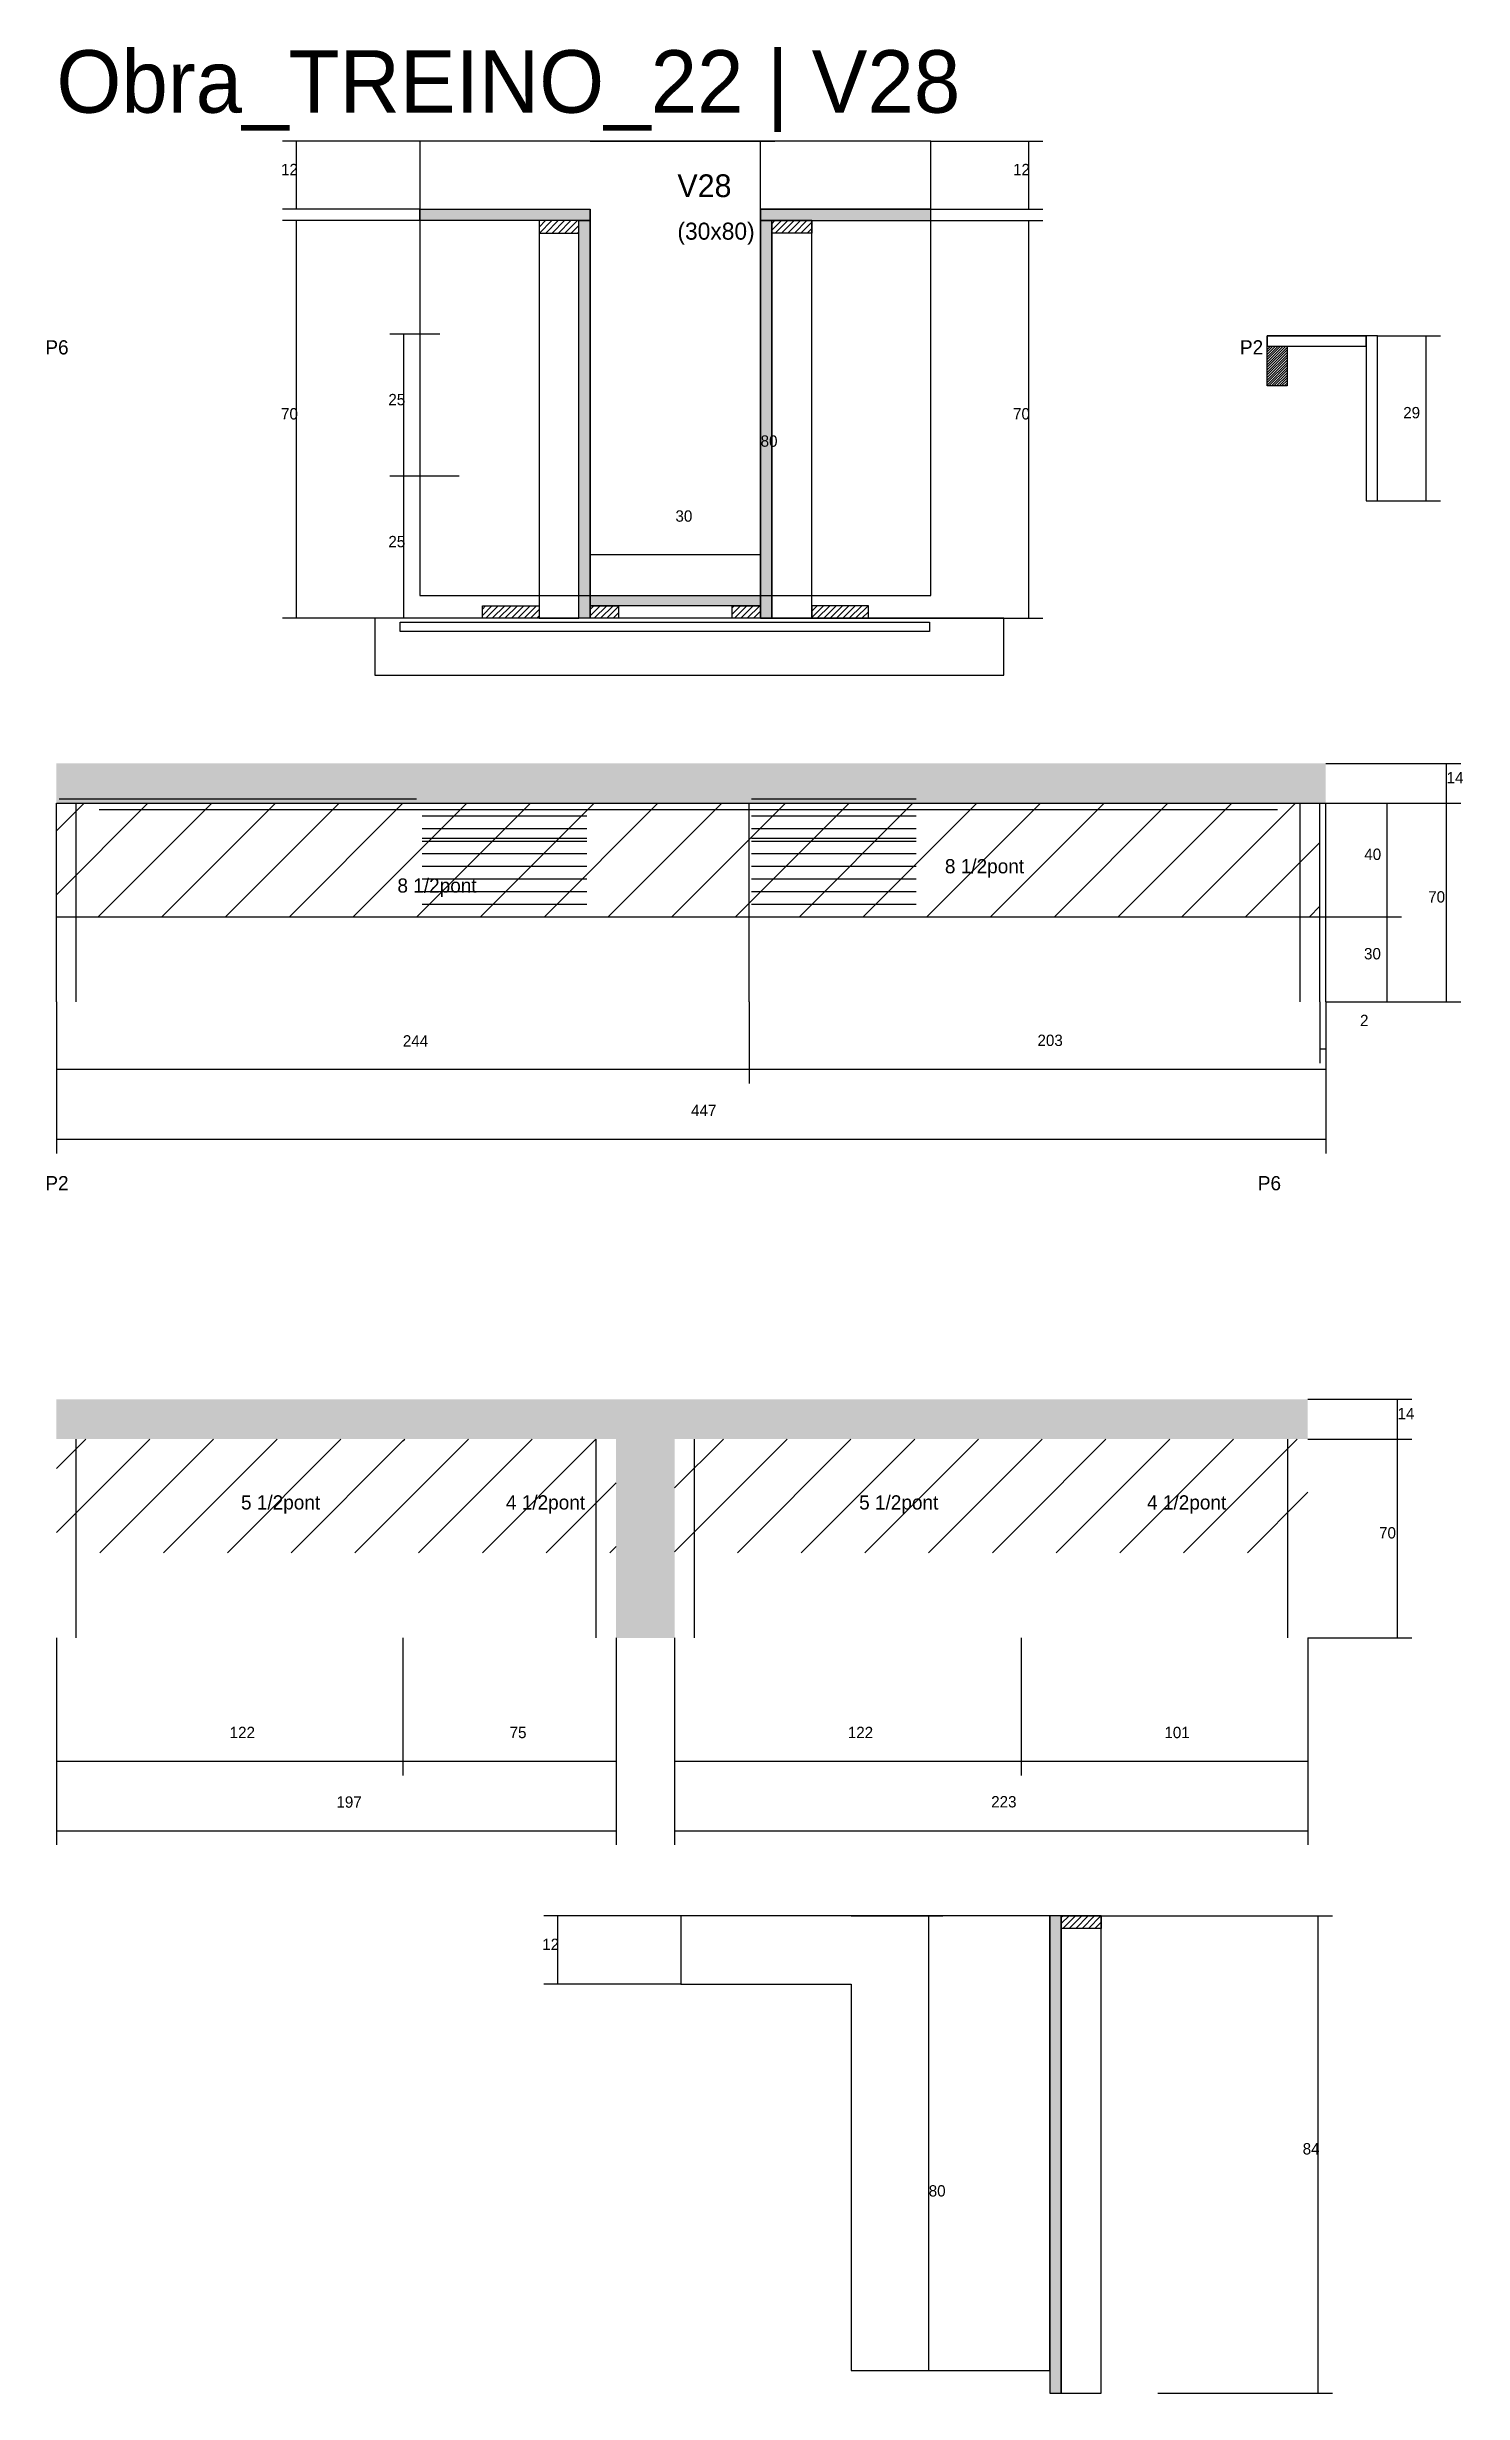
# Model space of a CAD drawing. Header units: metres. Extents: x -41 to 34800, y -36000 to 1848.
# Drawn here: x 14577 to 15075, y -27863 to -27037 of the extents above; entities that cross this region are included whole.
import ezdxf

# ---------------------------------------------------------------- set-up
doc = ezdxf.new("R2010")
doc.units = ezdxf.units.M
for name, color, linetype in [('CONCRETO', 251, 'Continuous'), ('COTA', 4, 'Continuous'), ('Cota Seção (2x)', 4, 'Continuous'), ('Hachura', 253, 'Continuous'), ('LABEL_ID', 3, 'Continuous'), ('Madeira', 126, 'Continuous'), ('NOMENCLATURA', 7, 'Continuous'), ('Painéis', 200, 'Continuous'), ('SARR_2.2x7', 40, 'Continuous'), ('SCO-___-LAJ', 4, 'Continuous'), ('Texto Seção', 7, 'Continuous')]:
    doc.layers.add(name, color=color, linetype=linetype)

msp = doc.modelspace()

# ---------------------------------------------------------------- texts
at = {"layer": 'COTA'}
for s, p in [('12', (14659.1, -27082)), ('12', (14916.9, -27082)), ('25', (14696.9, -27163)), ('70', (14659.1, -27168)), ('70', (14916.9, -27168)), ('25', (14696.9, -27213)), ('40', (15040.6, -27323.1)), ('30', (15040.5, -27358.1)), ('2', (15039.1, -27381.6)), ('244', (14702, -27388.8)), ('203', (14925.5, -27388.6)), ('447', (14803.5, -27413.3)), ('122', (14641, -27632.3)), ('75', (14739.6, -27632.3)), ('122', (14858.7, -27632.3)), ('101', (14970.2, -27632.3)), ('197', (14678.6, -27656.8)), ('223', (14909.2, -27656.7)), ('12', (14751.1, -27706.9)), ('84', (15018.9, -27778.9))]:
    msp.add_text(s, height=4, dxfattribs=at).set_placement(p)
at = {"layer": 'Cota Seção (2x)'}
for s, p in [('29', (15054.3, -27167.6)), ('80', (14828, -27177.6)), ('30', (14798, -27204)), ('14', (15069.6, -27296.1)), ('70', (15063.1, -27338.1)), ('14', (15052.3, -27520)), ('70', (15045.8, -27562)), ('80', (14887.2, -27793.7))]:
    msp.add_text(s, height=4, dxfattribs=at).set_placement(p)
at = {"layer": 'LABEL_ID'}
msp.add_text('Obra_TREINO_22 | V28', height=22, dxfattribs=at).set_placement((14580, -27060))
at = {"layer": 'NOMENCLATURA'}
for s, p in [('P6', (14576.1, -27145.1)), ('P2', (14996.8, -27145.1)), ('8 1/2pont', (14892.9, -27327.8)), ('8 1/2pont', (14700.1, -27334.6)), ('P2', (14576.1, -27439.4)), ('P6', (15003.1, -27439.4)), ('5 1/2pont', (14645, -27551.8)), ('4 1/2pont', (14738.3, -27551.8)), ('5 1/2pont', (14862.7, -27551.8)), ('4 1/2pont', (14964.1, -27551.8))]:
    msp.add_text(s, height=5, dxfattribs=at).set_placement(p)
at = {"layer": 'Texto Seção'}
for s, height, p in [('V28', 8, (14798.7, -27089.7)), ('(30x80)', 6, (14798.7, -27104.7))]:
    msp.add_text(s, height=height, dxfattribs=at).set_placement(p)

# ---------------------------------------------------------------- hatches: boundary and pattern name
at = {"layer": 'COTA'}
h = msp.add_hatch(dxfattribs=at)
h.set_pattern_fill('AR-CONC', scale=0.03)
h.paths.add_polyline_path([(15027, -27303.1), (15027, -27289.1), (14580, -27289.1), (14580, -27303.1)])
h = msp.add_hatch(dxfattribs=at)
h.set_pattern_fill('AR-CONC', scale=0.03)
h.paths.add_polyline_path([(14777.1, -27597), (14797.7, -27597), (14797.7, -27527), (15020.7, -27527), (15020.7, -27513), (14580, -27513), (14580, -27527), (14777.1, -27527)])
at = {"layer": 'Hachura'}
h = msp.add_hatch(color=8, dxfattribs=at)
h.dxf.hatch_style = 1
h.paths.add_polyline_path([(14708, -27098), (14708, -27094), (14708, -27094), (14768, -27094), (14768, -27094), (14768, -27098), (14768, -27098), (14708, -27098)])
h = msp.add_hatch(color=8, dxfattribs=at)
h.dxf.hatch_style = 1
h.paths.add_polyline_path([(14888, -27098), (14888, -27094), (14888, -27094), (14828, -27094), (14828, -27094), (14828, -27098), (14828, -27098), (14888, -27098)])
h = msp.add_hatch(dxfattribs=at)
h.set_pattern_fill('ANSI31', scale=0.5)
h.paths.add_polyline_path([(14750, -27098), (14750, -27102.4), (14750, -27102.4), (14764, -27102.4), (14764, -27102.4), (14764, -27098), (14764, -27098), (14750, -27098)])
h = msp.add_hatch(color=8, dxfattribs=at)
h.dxf.hatch_style = 1
h.paths.add_polyline_path([(14764, -27098), (14768, -27098), (14768, -27098), (14768, -27238), (14768, -27238), (14764, -27238), (14764, -27238), (14764, -27098)])
h = msp.add_hatch(color=8, dxfattribs=at)
h.dxf.hatch_style = 1
h.paths.add_polyline_path([(14832, -27098), (14828, -27098), (14828, -27098), (14828, -27238), (14828, -27238), (14832, -27238), (14832, -27238), (14832, -27098)])
h = msp.add_hatch(dxfattribs=at)
h.set_pattern_fill('ANSI31', scale=0.5)
h.paths.add_polyline_path([(14846, -27098), (14846, -27102.4), (14846, -27102.4), (14832, -27102.4), (14832, -27102.4), (14832, -27098), (14832, -27098), (14846, -27098)])
h = msp.add_hatch(dxfattribs=at)
h.set_pattern_fill('ANSI31', scale=0.5)
h.paths.add_polyline_path([(14730, -27238), (14730, -27233.6), (14730, -27233.6), (14750, -27233.6), (14750, -27233.6), (14750, -27238), (14750, -27238), (14730, -27238)])
h = msp.add_hatch(color=8, dxfattribs=at)
h.dxf.hatch_style = 1
h.paths.add_polyline_path([(14768, -27233.6), (14768, -27230), (14768, -27230), (14828, -27230), (14828, -27230), (14828, -27233.6), (14828, -27233.6), (14768, -27233.6)])
h = msp.add_hatch(dxfattribs=at)
h.set_pattern_fill('ANSI31', scale=0.5)
h.paths.add_polyline_path([(14768, -27238), (14768, -27233.6), (14768, -27233.6), (14778, -27233.6), (14778, -27233.6), (14778, -27238), (14778, -27238), (14768, -27238)])
h = msp.add_hatch(dxfattribs=at)
h.set_pattern_fill('ANSI31', scale=0.5)
h.paths.add_polyline_path([(14818, -27238), (14818, -27233.6), (14818, -27233.6), (14828, -27233.6), (14828, -27233.6), (14828, -27238), (14828, -27238), (14818, -27238)])
h = msp.add_hatch(dxfattribs=at)
h.set_pattern_fill('ANSI31', scale=0.5)
h.paths.add_polyline_path([(14866, -27238), (14866, -27233.6), (14866, -27233.6), (14846, -27233.6), (14846, -27233.6), (14846, -27238), (14846, -27238), (14866, -27238)])
h = msp.add_hatch(dxfattribs=at)
h.set_pattern_fill('ANSI31', scale=5)
h.paths.add_polyline_path([(14824, -27303.1), (14580, -27303.1), (14580, -27343.1), (14824, -27343.1)])
h = msp.add_hatch(dxfattribs=at)
h.set_pattern_fill('ANSI31', scale=5)
h.paths.add_polyline_path([(15025, -27343.1), (15025, -27303.1), (14824, -27303.1), (14824, -27343.1)])
h = msp.add_hatch(dxfattribs=at)
h.set_pattern_fill('ANSI31', scale=5)
h.paths.add_polyline_path([(14580, -27567), (14702, -27567), (14702, -27527), (14580, -27527)])
h = msp.add_hatch(dxfattribs=at)
h.set_pattern_fill('ANSI31', scale=5)
h.paths.add_polyline_path([(14702, -27527), (14702, -27567), (14777.1, -27567), (14777.1, -27527)])
h = msp.add_hatch(dxfattribs=at)
h.set_pattern_fill('ANSI31', scale=5)
h.paths.add_polyline_path([(14797.7, -27567), (14919.7, -27567), (14919.7, -27527), (14797.7, -27527)])
h = msp.add_hatch(dxfattribs=at)
h.set_pattern_fill('ANSI31', scale=5)
h.paths.add_polyline_path([(15020.7, -27567), (15020.7, -27527), (14919.7, -27527), (14919.7, -27567)])
h = msp.add_hatch(color=8, dxfattribs=at)
h.dxf.hatch_style = 1
h.paths.add_polyline_path([(14933.9, -27694.9), (14929.9, -27694.9), (14929.9, -27694.9), (14929.9, -27862.9), (14929.9, -27862.9), (14933.9, -27862.9), (14933.9, -27862.9), (14933.9, -27694.9)])
h = msp.add_hatch(dxfattribs=at)
h.set_pattern_fill('ANSI31', scale=0.5)
h.paths.add_polyline_path([(14947.9, -27694.9), (14947.9, -27699.3), (14947.9, -27699.3), (14933.9, -27699.3), (14933.9, -27699.3), (14933.9, -27694.9), (14933.9, -27694.9), (14947.9, -27694.9)])
at = {"layer": 'Madeira'}
h = msp.add_hatch(dxfattribs=at)
h.set_pattern_fill('ANSI31', scale=0.2)
h.paths.add_polyline_path([(15006.4, -27156.2), (15013.4, -27156.2), (15013.4, -27142.2), (15006.4, -27142.2)])

# ---------------------------------------------------------------- linework, layer by layer
at = {"layer": 'CONCRETO'}
for points in [[(14888, -27094), (14888, -27070), (14708, -27070), (14708, -27094), (14768, -27094), (14768, -27230), (14828, -27230), (14828, -27104), (14828, -27094)], [(14708, -27230), (14888, -27230), (14888, -27070), (14708, -27070)], [(14929.9, -27714.9), (14929.9, -27694.9), (14799.9, -27694.9), (14799.9, -27718.9), (14859.9, -27718.9), (14859.9, -27854.9), (14929.9, -27854.9), (14929.9, -27714.9)]]:
    msp.add_lwpolyline(points, close=True, dxfattribs=at)
at = {"layer": 'COTA'}
for p, q in [((14708, -27070), (14659.6, -27070)), ((14664.6, -27094), (14664.6, -27070)), ((14888, -27070), (14927.4, -27070)), ((14922.4, -27094), (14922.4, -27070)), ((14708, -27094), (14659.6, -27094)), ((14888, -27094), (14927.4, -27094)), ((14708, -27098), (14659.6, -27098)), ((14664.6, -27238), (14664.6, -27098)), ((14846, -27098), (14927.4, -27098)), ((14922.4, -27238), (14922.4, -27098)), ((14715, -27138), (14697.4, -27138)), ((14702.4, -27188), (14702.4, -27138)), ((14715, -27188), (14697.4, -27188)), ((14721.8, -27188), (14697.4, -27188)), ((14702.4, -27238), (14702.4, -27188)), ((14730, -27238), (14659.6, -27238)), ((14721.8, -27238), (14697.4, -27238)), ((14866, -27238), (14927.4, -27238)), ((15027, -27303.1), (15053.7, -27303.1)), ((15048.7, -27343.1), (15048.7, -27303.1)), ((15027, -27343.1), (15053.7, -27343.1)), ((15027, -27343.1), (15053.7, -27343.1)), ((15048.7, -27373.1), (15048.7, -27343.1)), ((14580, -27373.1), (14580, -27401.8)), ((14580, -27373.1), (14580, -27426.4)), ((14824, -27373.1), (14824, -27401.8)), ((14824, -27373.1), (14824, -27401.8)), ((15025, -27373.1), (15025, -27394.6)), ((15027, -27373.1), (15027, -27401.8)), ((15027, -27373.1), (15027, -27426.4)), ((15027, -27373.1), (15027, -27394.6)), ((15027, -27373.1), (15053.7, -27373.1)), ((15025, -27389.6), (15027, -27389.6)), ((14580, -27396.8), (14824, -27396.8)), ((14824, -27396.8), (15027, -27396.8)), ((14580, -27421.4), (15027, -27421.4)), ((14580, -27597), (14580, -27645.4)), ((14580, -27597), (14580, -27669.9)), ((14702, -27597), (14702, -27645.4)), ((14702, -27597), (14702, -27645.4)), ((14777.1, -27597), (14777.1, -27645.4)), ((14777.1, -27597), (14777.1, -27669.9)), ((14797.7, -27597), (14797.7, -27645.4)), ((14797.7, -27597), (14797.7, -27669.9)), ((14919.7, -27597), (14919.7, -27645.4)), ((14919.7, -27597), (14919.7, -27645.4)), ((15020.7, -27597), (15020.7, -27645.4)), ((15020.7, -27597), (15020.7, -27669.9)), ((14580, -27640.4), (14702, -27640.4)), ((14702, -27640.4), (14777.1, -27640.4)), ((14797.7, -27640.4), (14919.7, -27640.4)), ((14919.7, -27640.4), (15020.7, -27640.4)), ((14580, -27664.9), (14777.1, -27664.9)), ((14797.7, -27664.9), (15020.7, -27664.9)), ((14799.9, -27694.9), (14751.6, -27694.9)), ((14756.6, -27718.9), (14756.6, -27694.9)), ((14947.9, -27694.9), (15029.4, -27694.9)), ((15024.4, -27862.9), (15024.4, -27694.9)), ((14799.9, -27718.9), (14751.6, -27718.9)), ((14967.9, -27862.9), (15029.4, -27862.9))]:
    msp.add_line(p, q, dxfattribs=at)
at = {"layer": 'Cota Seção (2x)'}
for p, q in [((14768, -27070), (14833, -27070)), ((14828, -27230), (14828, -27070)), ((15045.3, -27138.6), (15067.4, -27138.6)), ((15062.4, -27196.6), (15062.4, -27138.6)), ((15045.3, -27196.6), (15067.4, -27196.6)), ((14768, -27230), (14768, -27210.5)), ((14828, -27230), (14828, -27210.5)), ((14768, -27215.5), (14828, -27215.5)), ((14768, -27230), (14833, -27230)), ((15027, -27289.1), (15074.6, -27289.1)), ((15069.6, -27303.1), (15069.6, -27289.1)), ((15027, -27303.1), (15074.6, -27303.1)), ((15027, -27303.1), (15074.6, -27303.1)), ((15069.6, -27373.1), (15069.6, -27303.1)), ((15027, -27373.1), (15074.6, -27373.1)), ((15020.7, -27513), (15057.3, -27513)), ((15052.3, -27527), (15052.3, -27513)), ((15020.7, -27527), (15057.3, -27527)), ((15020.7, -27527), (15057.3, -27527)), ((15052.3, -27597), (15052.3, -27527)), ((15020.7, -27597), (15057.3, -27597)), ((14859.9, -27694.9), (14892.2, -27694.9)), ((14887.2, -27854.9), (14887.2, -27694.9)), ((14859.9, -27854.9), (14892.2, -27854.9))]:
    msp.add_line(p, q, dxfattribs=at)
at = {"layer": 'Madeira'}
for points in [[(14750, -27098), (14750, -27102.4), (14764, -27102.4), (14764, -27098)], [(14750, -27238), (14764, -27238), (14764, -27098), (14750, -27098)], [(14846, -27098), (14846, -27102.4), (14832, -27102.4), (14832, -27098)], [(14846, -27098), (14832, -27098), (14832, -27238), (14846, -27238)], [(15006.4, -27142.2), (15013.4, -27142.2), (15013.4, -27156.2), (15006.4, -27156.2)], [(14730, -27238), (14730, -27233.6), (14750, -27233.6), (14750, -27238)], [(14768, -27238), (14768, -27233.6), (14778, -27233.6), (14778, -27238)], [(14818, -27238), (14818, -27233.6), (14828, -27233.6), (14828, -27238)], [(14866, -27238), (14866, -27233.6), (14846, -27233.6), (14846, -27238)], [(14692.1, -27258), (14913.7, -27258), (14913.7, -27238), (14692.1, -27238)], [(14947.9, -27694.9), (14947.9, -27699.3), (14933.9, -27699.3), (14933.9, -27694.9)], [(14947.9, -27694.9), (14933.9, -27694.9), (14933.9, -27862.9), (14947.9, -27862.9)]]:
    msp.add_lwpolyline(points, close=True, dxfattribs=at)
at = {"layer": 'Painéis'}
for p, q in [((14708, -27094), (14768, -27094)), ((14708, -27098), (14708, -27094)), ((14768, -27098), (14768, -27094)), ((14828, -27094), (14888, -27094)), ((14828, -27098), (14828, -27094)), ((14888, -27098), (14888, -27094)), ((14768, -27238), (14768, -27098)), ((14828, -27238), (14828, -27098)), ((15006.4, -27138.6), (15041.3, -27138.6)), ((15006.4, -27142.2), (15006.4, -27138.6)), ((15006.4, -27142.2), (15041.3, -27142.2)), ((14768, -27230), (14828, -27230)), ((14768, -27233.6), (14768, -27230)), ((14828, -27233.6), (14828, -27230)), ((14580, -27303.1), (15027, -27303.1)), ((14580, -27373.1), (14580, -27303.1)), ((14824, -27373.1), (14824, -27303.1)), ((15025, -27373.1), (15025, -27303.1)), ((15027, -27373.1), (15027, -27303.1)), ((14580, -27343.1), (15027, -27343.1))]:
    msp.add_line(p, q, dxfattribs=at)
for points in [[(14708, -27098), (14708, -27094), (14768, -27094), (14768, -27098)], [(14888, -27098), (14888, -27094), (14828, -27094), (14828, -27098)], [(14764, -27098), (14768, -27098), (14768, -27238), (14764, -27238)], [(14832, -27098), (14828, -27098), (14828, -27238), (14832, -27238)], [(15041.3, -27196.6), (15045.3, -27196.6), (15045.3, -27138.6), (15041.3, -27138.6)], [(14768, -27233.6), (14768, -27230), (14828, -27230), (14828, -27233.6)], [(14933.9, -27694.9), (14929.9, -27694.9), (14929.9, -27862.9), (14933.9, -27862.9)]]:
    msp.add_lwpolyline(points, close=True, dxfattribs=at)
msp.add_lwpolyline([(15041.3, -27138.6), (15006.4, -27138.6), (15006.4, -27142.2), (15041.3, -27142.2), (15041.3, -27138.6)], dxfattribs=at)
at = {"layer": 'SARR_2.2x7'}
for p, q in [((14581, -27301.58), (14706.8, -27301.58)), ((14824.8, -27301.58), (14882.8, -27301.58)), ((14587, -27343.1), (14587, -27303.1)), ((14595, -27305.3), (14824, -27305.3)), ((14708.8, -27307.54), (14766.8, -27307.54)), ((14824, -27305.3), (15010, -27305.3)), ((14824.8, -27307.54), (14882.8, -27307.54)), ((15018, -27343.1), (15018, -27303.1)), ((14708.8, -27311.99), (14766.8, -27311.99)), ((14708.8, -27315.42), (14766.8, -27315.42)), ((14708.8, -27316.43), (14766.8, -27316.43)), ((14824.8, -27311.99), (14882.8, -27311.99)), ((14824.8, -27315.42), (14882.8, -27315.42)), ((14824.8, -27316.43), (14882.8, -27316.43)), ((14708.8, -27320.88), (14766.8, -27320.88)), ((14708.8, -27325.32), (14766.8, -27325.32)), ((14824.8, -27320.88), (14882.8, -27320.88)), ((14824.8, -27325.32), (14882.8, -27325.32)), ((14708.8, -27329.77), (14766.8, -27329.77)), ((14708.8, -27334.21), (14766.8, -27334.21)), ((14824.8, -27329.77), (14882.8, -27329.77)), ((14824.8, -27334.21), (14882.8, -27334.21)), ((14708.8, -27338.66), (14766.8, -27338.66)), ((14824.8, -27338.66), (14882.8, -27338.66)), ((14587, -27373.1), (14587, -27343.1)), ((15018, -27373.1), (15018, -27343.1)), ((14587, -27567), (14587, -27527)), ((14770.1, -27567), (14770.1, -27527)), ((14804.7, -27567), (14804.7, -27527)), ((15013.7, -27567), (15013.7, -27527)), ((14587, -27597), (14587, -27567)), ((14770.1, -27597), (14770.1, -27567)), ((14804.7, -27597), (14804.7, -27567)), ((15013.7, -27597), (15013.7, -27567))]:
    msp.add_line(p, q, dxfattribs=at)
at = {"layer": 'SCO-___-LAJ'}
msp.add_lwpolyline([(14701.1, -27239.4), (14887.5, -27239.4), (14887.5, -27242.6), (14701.1, -27242.6)], close=True, dxfattribs=at)

msp.set_redraw_order([(e.dxf.handle, doc.entitydb.next_handle()) for e in msp.query("TEXT MTEXT ATTDEF DIMENSION ARC_DIMENSION")])  # texts and dimensions are drawn at this point

doc.saveas('drawing.dxf')
